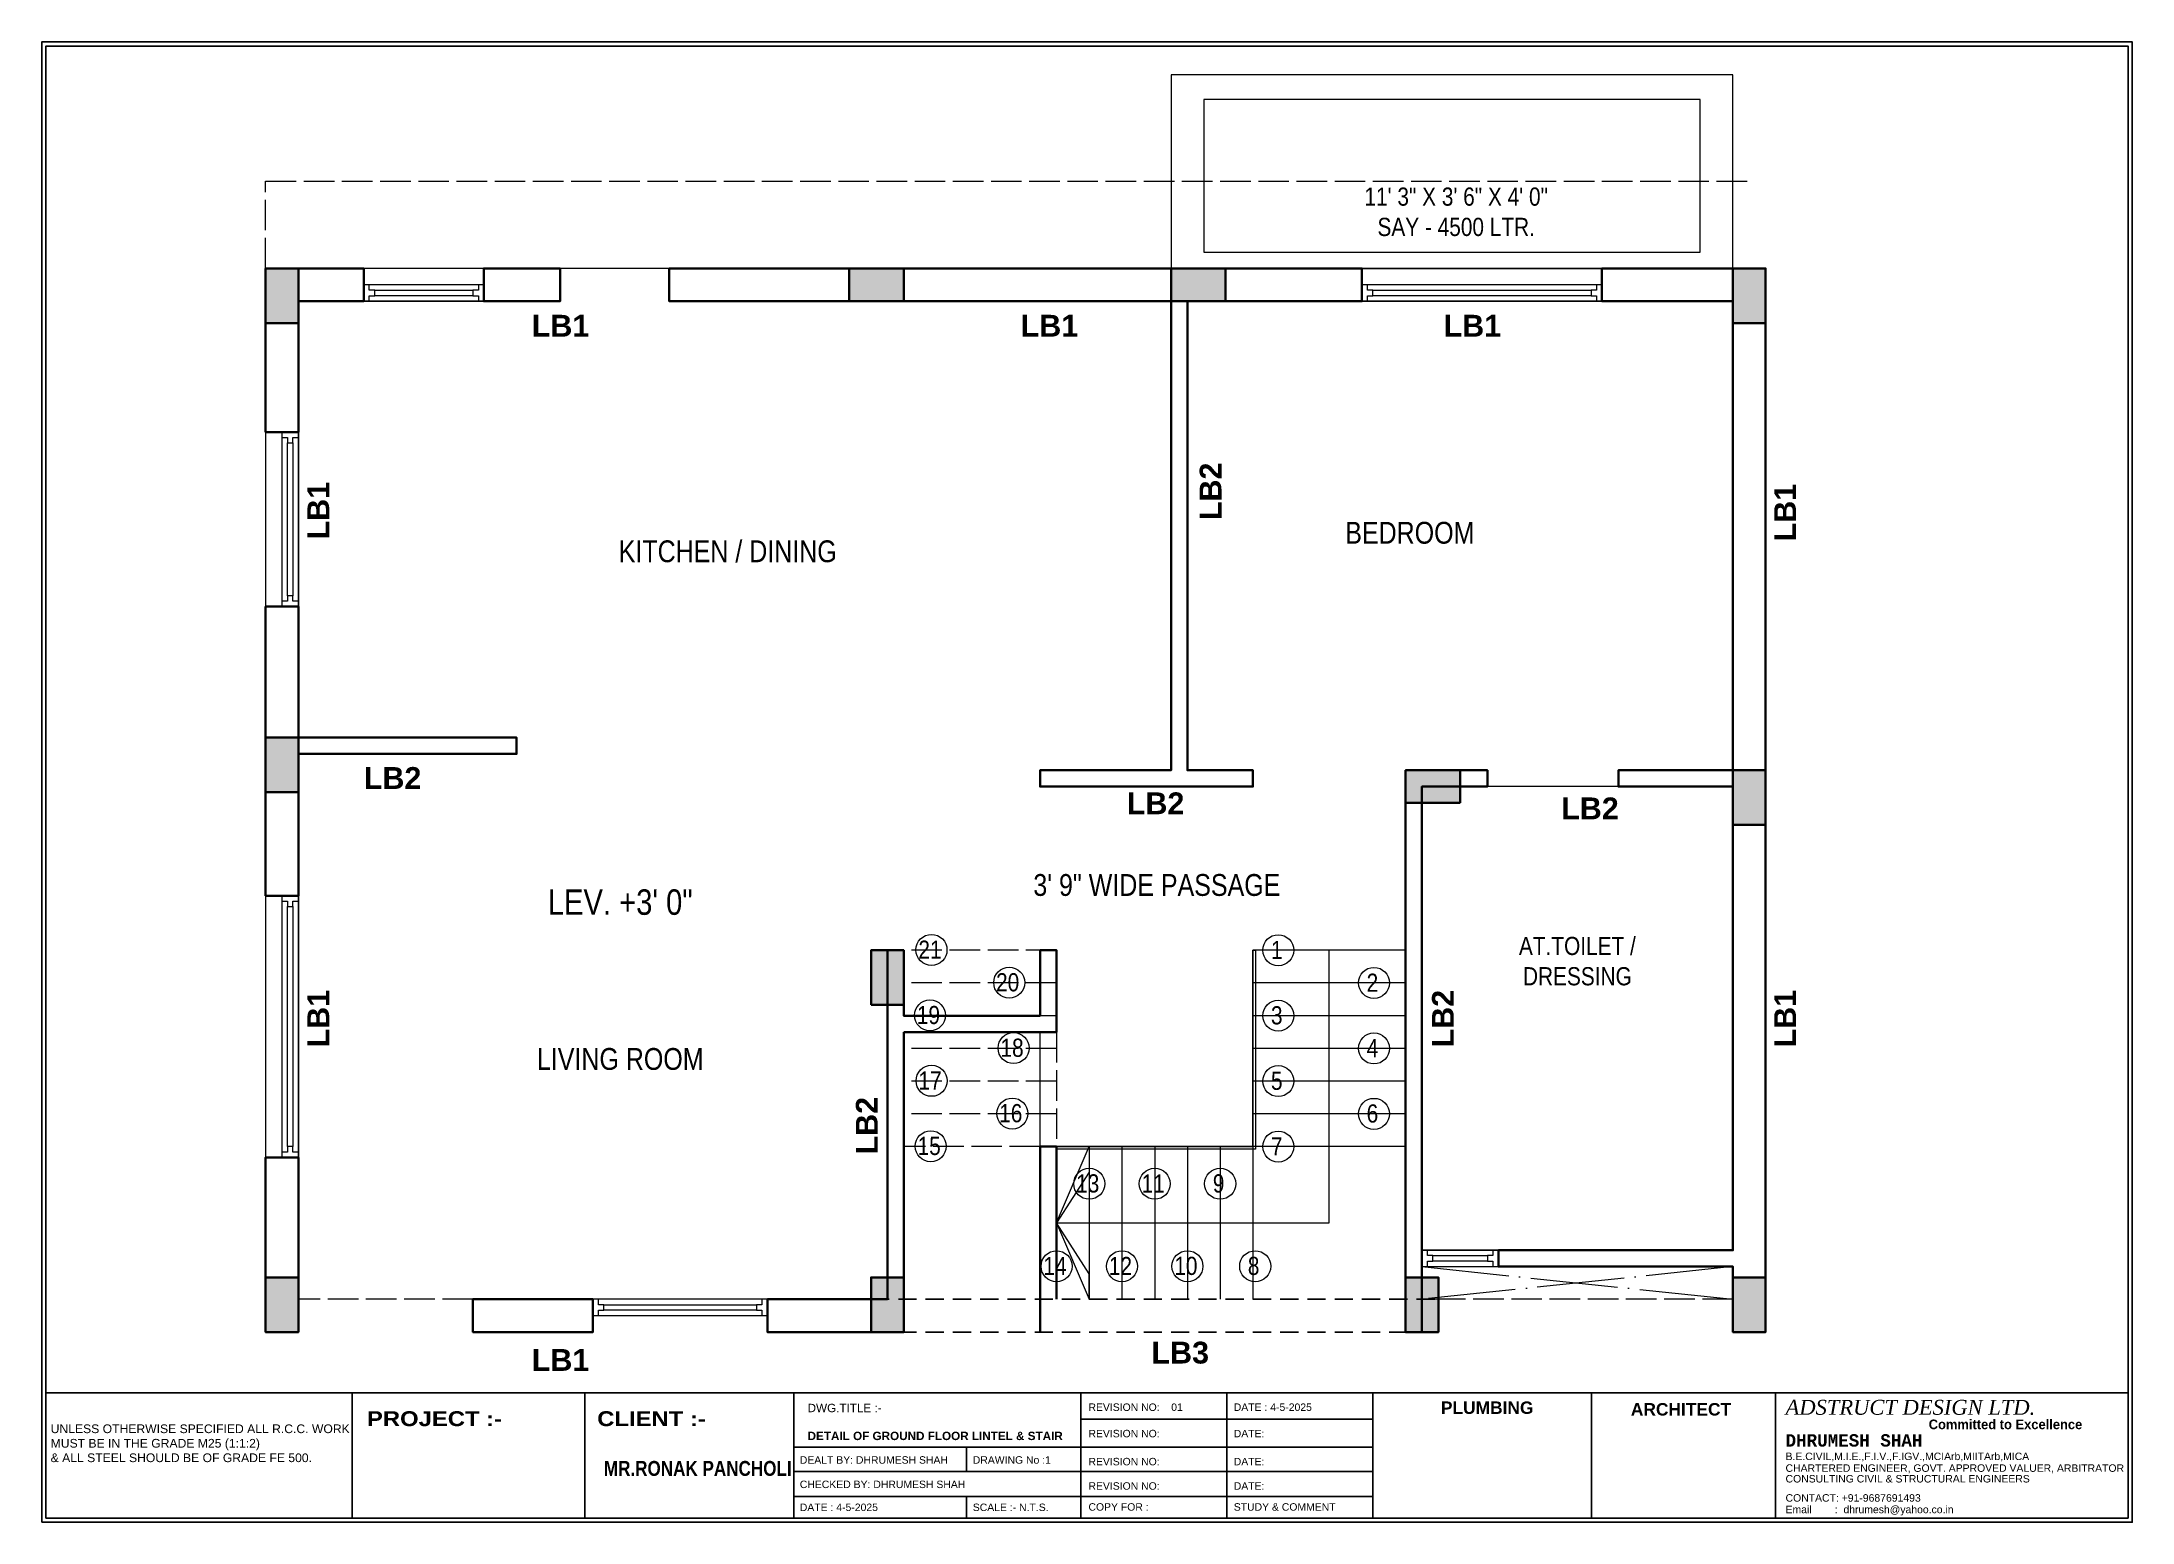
# Model space of a CAD drawing. Header units: millimetres. Extents: x 56222 to 120458, y -162468 to -121287.
# Drawn here: x 117429 to 118004, y -160229 to -159822 of the extents above; entities that cross this region are included whole.
import ezdxf

# ---------------------------------------------------------------- set-up
doc = ezdxf.new("R2010")
doc.units = ezdxf.units.MM
doc.header["$MEASUREMENT"] = 0
for name, pattern in [('ACAD_ISO02W100', [15, 12, -3]), ('ACAD_ISO04W100', [30, 24, -3, 0, -3]), ('HIDDEN', [0.375, 0.25, -0.125])]:
    doc.linetypes.add(name, pattern=pattern)
doc.layers.add('0 @ 1', color=7, linetype='Continuous')
doc.layers.add('GROUND FLOOR  ( Text )', color=251, linetype='Continuous')
for name, color, linetype, lineweight in [('BEAM', 160, 'HIDDEN', 25), ('COLUMN', 1, 'Continuous', 30), ('COLUMN no', 7, 'Continuous', 20), ('FIRST FLOOR', 7, 'Continuous', 9), ('footing', 160, 'Continuous', 25), ('GROUND FLOOR', 7, 'Continuous', 9), ('GROUND FLOOR  ( PLINE )', 251, 'Continuous', 30), ('GROUND FLOOR ( DW_RAIL )', 7, 'Continuous', 9), ('GROUND FLOOR ( STAIR )', 45, 'Continuous', 9)]:
    doc.layers.add(name, color=color, linetype=linetype, lineweight=lineweight)
doc.styles.add('arial', font='GOTHIC.TTF')
doc.styles.add("Cn_BT_0'-0", font='swissc.ttf')
doc.styles.add('style2', font='arial.ttf', dxfattribs={"height": 6})

msp = doc.modelspace()

# ---------------------------------------------------------------- texts
at = {"layer": 'COLUMN no', "char_height": 6, "width": 103.943965, "attachment_point": 5, "style": 'arial'}
for s, insert in [('{\\fArial|b1|i0|c0|p34;\\C7;LB1}', (117571.79008, -159900.28428)), ('{\\fArial|b1|i0|c0|p34;\\C7;LB1}', (117706.23199, -159900.28428)), ('{\\fArial|b1|i0|c0|p34;\\C7;LB1}', (117822.52574, -159900.28428)), ('{\\fArial|b1|i0|c0|p34;\\C7;LB2}', (117525.59859, -160024.6708)), ('{\\fArial|b1|i0|c0|p34;\\C7;LB2}', (117735.42396, -160031.63105)), ('{\\fArial|b1|i0|c0|p34;\\C7;LB2}', (117854.87319, -160033.02173)), ('{\\fArial|b1|i0|c0|p34;\\C7;LB1}', (117571.79008, -160184.71971)), ('{\\fArial|b1|i0|c0|p34;\\C7;LB3}', (117742.19584, -160182.74123))]:
    msp.add_mtext(s, dxfattribs=dict(at, insert=insert))
at = {"layer": 'COLUMN no', "char_height": 6, "width": 103.943965, "attachment_point": 5, "rotation": 90, "style": 'arial'}
for s, insert in [('{\\fArial|b1|i0|c0|p34;\\C7;LB2}', (117750.55152, -159945.83717)), ('{\\fArial|b1|i0|c0|p34;\\C7;LB1}', (117505.17941, -159951.15285)), ('{\\fArial|b1|i0|c0|p34;\\C7;LB1}', (117908.54186, -159951.67627)), ('{\\fArial|b1|i0|c0|p34;\\C7;LB1}', (117505.17941, -160090.85937)), ('{\\fArial|b1|i0|c0|p34;\\C7;LB2}', (117814.43728, -160090.85937)), ('{\\fArial|b1|i0|c0|p34;\\C7;LB1}', (117908.54186, -160090.85937)), ('{\\fArial|b1|i0|c0|p34;\\C7;LB2}', (117656.00573, -160120.29681))]:
    msp.add_mtext(s, dxfattribs=dict(at, insert=insert))
at = {"layer": 'GROUND FLOOR  ( Text )', "color": 1, "attachment_point": 5, "style": "Cn_BT_0'-0"}
for s, insert, char_height in [('11\' 3" X 3\' 6" X 4\' 0"\\PSAY - 4500 LTR. ', (117818.09176, -159868.9716), 5), ('LEV. +3\' 0"', (117588.20663, -160058.84246), 7)]:
    msp.add_mtext(s, dxfattribs=dict(at, insert=insert, char_height=char_height))
at = {"layer": 'GROUND FLOOR  ( Text )', "attachment_point": 5, "style": "Cn_BT_0'-0"}
for s, insert, char_height in [('KITCHEN / DINING', (117617.7635, -159962.35931), 6), ('BEDROOM', (117805.34233, -159957.26297), 6), ('3\' 9" WIDE PASSAGE', (117735.77148, -160054.13034), 6), ('AT.TOILET /\\PDRESSING', (117851.41912, -160075.05291), 5), ('21', (117673.37278, -160071.88133), 5), ('1', (117768.74273, -160071.96861), 5), ('20', (117694.74138, -160080.88133), 5), ('2', (117795.05474, -160080.96861), 5), ('19', (117672.96249, -160089.88133), 5), ('3', (117768.74273, -160089.96861), 5), ('18', (117695.95499, -160098.88133), 5), ('4', (117795.05474, -160098.96861), 5), ('LIVING ROOM', (117588.20663, -160101.97365), 6), ('17', (117673.40684, -160107.88133), 5), ('5', (117768.74273, -160107.96861), 5), ('16', (117695.59669, -160116.88133), 5), ('6', (117795.05474, -160116.96861), 5), ('15', (117673.15811, -160125.88133), 5), ('7', (117768.74273, -160125.96861), 5), ('13', (117716.7579, -160136.19864), 5), ('11', (117734.7579, -160136.19864), 5), ('9', (117752.7579, -160136.19864), 5), ('14', (117707.7579, -160158.87607), 5), ('12', (117725.7579, -160158.87607), 5), ('10', (117743.7579, -160158.87607), 5), ('8', (117762.38707, -160158.87607), 5)]:
    msp.add_mtext(s, dxfattribs=dict(at, insert=insert, char_height=char_height))

# ---------------------------------------------------------------- blocks, each defined once
blk = doc.blocks.new('A$Cfb52c977')
for p, q in [((2.3, 71.6), (1154.3, 71.6)), ((171.8, 71.6), (171.8, 2.3)), ((300.5, 71.6), (300.5, 2.3)), ((416, 2.3), (416, 71.6)), ((416, 2.3), (416, 71.6)), ((574.8, 2.3), (574.8, 71.6)), ((655.6, 71.6), (655.6, 2.3)), ((736.4, 2.3), (736.4, 71.6)), ((857.4, 2.3), (857.4, 71.6)), ((959.2, 71.6), (959.2, 2.3)), ((416, 2.3), (416, 62.1)), ((416, 2.3), (416, 62.1)), ((574.8, 57), (736.4, 57)), ((736.4, 41.5), (416, 41.5)), ((511.6, 41.5), (511.6, 28)), ((736.4, 28), (416, 28)), ((736.4, 14.2), (416, 14.2)), ((511.6, 14.2), (511.6, 2.3))]:
    blk.add_line(p, q)
for points in [[(0, 0), (1156.6, 0), (1156.6, 819.1), (0, 819.1)], [(2.3, 2.3), (1154.3, 2.3), (1154.3, 816.8), (2.3, 816.8)]]:
    blk.add_lwpolyline(points, close=True)
at = {"attachment_point": 1, "style": 'style2'}
for s, insert, char_height, width in [('{\\fArial Black|b0|i0|c0|p34;\\C7;PROJECT :- }', (179.9, 61.4), 8.25, 378.755), ('{\\fArial Black|b0|i0|c0|p34;\\C7;CLIENT :-\\P\\P \\fSwis721 Cn BT|b1|i0|c0|p34;\\C5;MR.RONAK PANCHOLI}', (307.3, 61.4), 8.25, 378.755), ('{\\fArial CE|b0|i0|c0|p34;\\C7;DWG.TITLE :-\\P\\P\\fArial CE|b1|i0|c0|p34;DETAIL OF GROUND FLOOR LINTEL & STAIR }', (423.7, 65.5), 4.63, 241.863)]:
    blk.add_mtext(s, dxfattribs=dict(at, insert=insert, char_height=char_height, width=width))
for s, width, gutter_width, insert, char_height in [('\\pi-16.49954,l16.49954,t16.49954;{\\fArial CE|b0|i0|c0|p34;REVISION NO:    01}', 63.16, 12.6, (579.1, 65.7), 4.125), ('\\pi-16.49954,l16.49954,t16.49954;{\\fArial CE|b0|i0|c0|p34;DATE : 4-5-2025}', 63.16, 12.6, (659.5, 65.7), 4.125), ('{\\fArial CE|b1|i0|c0|p34;PLUMBING}', 67.863, 13.5, (774.1, 66.8), 6.875), ('{\\fArial CE|b1|i0|c0|p34;ARCHITECT}', 67.863, 13.5, (879.2, 65.9), 6.875), ('{\\fDutch801 XBd BT|b0|i1|c0|p18;ADSTRUCT DESIGN LTD.}', 228.171, 13.5, (964.8, 67.7), 8.25), ('\\A1;{\\fArial CE|b0|i0|c0|p34;UNLESS OTHERWISE SPECIFIED ALL R.C.C. WORK MUST BE IN THE GRADE M25 (1:1\\H1.00002x;:2)\\P& ALL STEEL SHOULD BE OF GRADE FE 500.}', 178.654, 13.5, (4.9, 54.1), 4.8124), ('\\pi-16.49954,l16.49954,t16.49954;{\\fArial CE|b0|i0|c0|p34;REVISION NO: }', 63.16, 12.6, (579.1, 51.1), 4.125), ('\\pi-16.49954,l16.49954,t16.49954;{\\fArial CE|b0|i0|c0|p34;DATE:}', 63.16, 12.6, (659.5, 51.1), 4.125), ('{\\fLucida Console|b1|i0|c0|p49;DHRUMESH SHAH}', 130.359, 13.5, (964.8, 48.7), 6.875), ('{\\fScript MT Bold|b0|i0|c0|p66;Committed to Excellence}', 116.221, 13.5, (1044, 56.8), 5.342), ('{\\fArial CE|b0|i0|c0|p34;DEALT BY: DHRUMESH SHAH}', 92.865, 13.5, (419.4, 36.5), 4.125), ('{\\fArial CE|b0|i0|c0|p34;DRAWING No :1}', 67.863, 13.5, (515.1, 36.5), 4.125), ('\\pi-16.49954,l16.49954,t16.49954;{\\fArial CE|b0|i0|c0|p34;REVISION NO: }', 63.16, 12.6, (579.1, 35.6), 4.125), ('\\pi-16.49954,l16.49954,t16.49954;{\\fArial CE|b0|i0|c0|p34;DATE:}', 63.16, 12.6, (659.5, 35.6), 4.125), ('{\\fArial CE|b0|i0|c0|p34;CHECKED BY: DHRUMESH SHAH}', 121.932, 13.5, (419.4, 23), 4.125), ('\\pi-16.49954,l16.49954,t16.49954;{\\fArial CE|b0|i0|c0|p34;REVISION NO: }', 63.16, 12.6, (579.1, 22.1), 4.125), ('\\pi-16.49954,l16.49954,t16.49954;{\\fArial CE|b0|i0|c0|p34;DATE:}', 63.16, 12.6, (659.5, 22.1), 4.125), ('\\pi-16.49954,l16.49954,t16.49954;{\\fArial CE|b0|i0|c0|p34;DATE : 4-5-2025}', 67.863, 13.5, (419.4, 10.3), 4.125), ('{\\fArial CE|b0|i0|c0|p34;SCALE :- N.T.S.}', 67.863, 13.5, (515.1, 10.3), 4.125), ('\\pi-16.49954,l16.49954,t16.49954;{\\fArial CE|b0|i0|c0|p34;COPY FOR :}', 63.16, 12.6, (579.1, 10.5), 4.125), ('\\pi-16.49954,l16.49954,t16.49954;{\\fArial CE|b0|i0|c0|p34;STUDY & COMMENT}', 63.16, 12.6, (659.5, 10.5), 4.125)]:
    blk.add_mtext_dynamic_manual_height_columns(s, width=width, gutter_width=gutter_width, heights=[0], dxfattribs=dict(at, insert=insert, char_height=char_height))
at = {"layer": '0 @ 1', "char_height": 4.125, "attachment_point": 1, "style": 'style2'}
for s, width, insert in [('{\\fArial CE|b0|i0|c0|p34;B.E.CIVIL,M.I.E.,F.I.V.,F.IGV.,MCIArb,MIITArb,MICA}', 101.209, (964.8, 38.5)), ('{\\fArial CE|b0|i0|c0|p34;CHARTERED ENGINEER, GOVT. APPROVED VALUER, ARBITRATOR}', 233.021, (964.8, 32)), ('{\\fArial CE|b0|i0|c0|p34;CONSULTING CIVIL & STRUCTURAL ENGINEERS}', 228.867, (964.8, 26.1)), ('{\\fArial CE|b0|i0|c0|p34;CONTACT: +91-9687691493}', 131.124, (964.8, 15.5)), ('{\\fArial CE|b0|i0|c0|p34;Email        :  dhrumesh@yahoo.co.in}', 131.124, (964.8, 9.1))]:
    blk.add_mtext_dynamic_manual_height_columns(s, width=width, gutter_width=13.5, heights=[0], dxfattribs=dict(at, insert=insert))

# ---------------------------------------------------------------- hatches: boundary and pattern name
at = {"layer": 'COLUMN'}
h = msp.add_hatch(color=256, dxfattribs=at)
h.dxf.hatch_style = 1
h.paths.add_polyline_path([(117490.68184, -159899.53143), (117499.68184, -159899.53143), (117499.68184, -159884.53143), (117490.68184, -159884.53143)])
h = msp.add_hatch(color=256, dxfattribs=at)
h.dxf.hatch_style = 1
h.paths.add_polyline_path([(117666.18184, -159893.53143), (117666.18184, -159884.53143), (117651.18184, -159884.53143), (117651.18184, -159893.53143)])
h = msp.add_hatch(color=256, dxfattribs=at)
h.dxf.hatch_style = 1
h.paths.add_polyline_path([(117754.68184, -159893.53143), (117754.68184, -159884.53143), (117739.68184, -159884.53143), (117739.68184, -159893.53143)])
h = msp.add_hatch(color=256, dxfattribs=at)
h.dxf.hatch_style = 1
h.paths.add_polyline_path([(117894.18184, -159899.53143), (117903.18184, -159899.53143), (117903.18184, -159884.53143), (117894.18184, -159884.53143)])
h = msp.add_hatch(color=256, dxfattribs=at)
h.dxf.hatch_style = 1
h.paths.add_polyline_path([(117490.68184, -160028.53143), (117499.68184, -160028.53143), (117499.68184, -160013.53143), (117490.68184, -160013.53143)])
h = msp.add_hatch(color=256, dxfattribs=at)
h.dxf.hatch_style = 1
h.paths.add_polyline_path([(117819.18184, -160031.53143), (117819.18184, -160022.53143), (117804.18184, -160022.53143), (117804.18184, -160031.53143)])
h = msp.add_hatch(color=256, dxfattribs=at)
h.dxf.hatch_style = 1
h.paths.add_polyline_path([(117894.18184, -160037.53143), (117903.18184, -160037.53143), (117903.18184, -160022.53143), (117894.18184, -160022.53143)])
h = msp.add_hatch(color=256, dxfattribs=at)
h.dxf.hatch_style = 1
h.paths.add_polyline_path([(117657.18184, -160087.03143), (117666.18184, -160087.03143), (117666.18184, -160072.03143), (117657.18184, -160072.03143)])
h = msp.add_hatch(color=256, dxfattribs=at)
h.dxf.hatch_style = 1
h.paths.add_polyline_path([(117490.68184, -160177.03143), (117499.68184, -160177.03143), (117499.68184, -160162.03143), (117490.68184, -160162.03143)])
h = msp.add_hatch(color=256, dxfattribs=at)
h.dxf.hatch_style = 1
h.paths.add_polyline_path([(117657.18184, -160177.03143), (117666.18184, -160177.03143), (117666.18184, -160162.03143), (117657.18184, -160162.03143)])
h = msp.add_hatch(color=256, dxfattribs=at)
h.dxf.hatch_style = 1
h.paths.add_polyline_path([(117804.18184, -160177.03143), (117813.18184, -160177.03143), (117813.18184, -160162.03143), (117804.18184, -160162.03143)])
h = msp.add_hatch(color=256, dxfattribs=at)
h.dxf.hatch_style = 1
h.paths.add_polyline_path([(117894.18184, -160177.03143), (117903.18184, -160177.03143), (117903.18184, -160162.03143), (117894.18184, -160162.03143)])

# ---------------------------------------------------------------- linework, layer by layer
at = {"layer": 'BEAM', "ltscale": 20}
for p, q in [((117657.18184, -160168.03143), (117813.18184, -160168.03143)), ((117657.18184, -160177.03143), (117813.18184, -160177.03143))]:
    msp.add_line(p, q, dxfattribs=at)
at = {"layer": 'COLUMN'}
for points in [[(117490.68184, -159899.53143), (117499.68184, -159899.53143), (117499.68184, -159884.53143), (117490.68184, -159884.53143)], [(117666.18184, -159893.53143), (117666.18184, -159884.53143), (117651.18184, -159884.53143), (117651.18184, -159893.53143)], [(117754.68184, -159893.53143), (117754.68184, -159884.53143), (117739.68184, -159884.53143), (117739.68184, -159893.53143)], [(117894.18184, -159899.53143), (117903.18184, -159899.53143), (117903.18184, -159884.53143), (117894.18184, -159884.53143)], [(117490.68184, -160028.53143), (117499.68184, -160028.53143), (117499.68184, -160013.53143), (117490.68184, -160013.53143)], [(117819.18184, -160031.53143), (117819.18184, -160022.53143), (117804.18184, -160022.53143), (117804.18184, -160031.53143)], [(117894.18184, -160037.53143), (117903.18184, -160037.53143), (117903.18184, -160022.53143), (117894.18184, -160022.53143)], [(117657.18184, -160087.03143), (117666.18184, -160087.03143), (117666.18184, -160072.03143), (117657.18184, -160072.03143)], [(117490.68184, -160177.03143), (117499.68184, -160177.03143), (117499.68184, -160162.03143), (117490.68184, -160162.03143)], [(117657.18184, -160177.03143), (117666.18184, -160177.03143), (117666.18184, -160162.03143), (117657.18184, -160162.03143)], [(117804.18184, -160177.03143), (117813.18184, -160177.03143), (117813.18184, -160162.03143), (117804.18184, -160162.03143)], [(117894.18184, -160177.03143), (117903.18184, -160177.03143), (117903.18184, -160162.03143), (117894.18184, -160162.03143)]]:
    msp.add_lwpolyline(points, close=True, dxfattribs=at)
at = {"layer": 'FIRST FLOOR', "color": 1}
for points in [[(117894.18184, -159831.28143), (117739.68184, -159831.28143), (117739.68184, -159884.53143), (117894.18184, -159884.53143)], [(117885.18184, -159838.03143), (117748.68184, -159838.03143), (117748.68184, -159880.03143), (117885.18184, -159880.03143)]]:
    msp.add_lwpolyline(points, close=True, dxfattribs=at)
at = {"layer": 'GROUND FLOOR', "linetype": 'ACAD_ISO02W100', "ltscale": 0.7}
for p, q in [((117490.68184, -159884.53143), (117490.68184, -159860.53143)), ((117547.68184, -160168.03143), (117499.68184, -160168.03143)), ((117894.18184, -160168.03143), (117808.68184, -160168.03143))]:
    msp.add_line(p, q, dxfattribs=at)
at = {"layer": 'GROUND FLOOR'}
for p, q in [((117490.68184, -159884.53143), (117490.68184, -160177.03143)), ((117903.18184, -159884.53143), (117490.68184, -159884.53143)), ((117517.68184, -159884.53143), (117517.68184, -159893.53143)), ((117550.68184, -159884.53143), (117550.68184, -159893.53143)), ((117571.68184, -159884.53143), (117571.68184, -159893.53143)), ((117601.68184, -159884.53143), (117601.68184, -159893.53143)), ((117792.18184, -159884.53143), (117792.18184, -159893.53143)), ((117858.18184, -159884.53143), (117858.18184, -159893.53143)), ((117499.68184, -159893.53143), (117499.68184, -160013.53143)), ((117571.68184, -159893.53143), (117499.68184, -159893.53143)), ((117739.68184, -159893.53143), (117601.68184, -159893.53143)), ((117739.68184, -159893.53143), (117739.68184, -160022.53143)), ((117894.18184, -159893.53143), (117744.18184, -159893.53143)), ((117744.18184, -159893.53143), (117744.18184, -160022.53143)), ((117894.18184, -159893.53143), (117894.18184, -160022.53143)), ((117499.68184, -159929.53143), (117490.68184, -159929.53143)), ((117499.68184, -159977.53143), (117490.68184, -159977.53143)), ((117559.68184, -160013.53143), (117499.68184, -160013.53143)), ((117559.68184, -160013.53143), (117559.68184, -160018.03143)), ((117499.68184, -160018.03143), (117499.68184, -160177.03143)), ((117559.68184, -160018.03143), (117499.68184, -160018.03143)), ((117739.68184, -160022.53143), (117703.68184, -160022.53143)), ((117703.68184, -160027.03143), (117703.68184, -160022.53143)), ((117762.18184, -160027.03143), (117703.68184, -160027.03143)), ((117744.18184, -160022.53143), (117762.18184, -160022.53143)), ((117762.18184, -160022.53143), (117762.18184, -160027.03143)), ((117804.18184, -160022.53143), (117804.18184, -160177.03143)), ((117826.68184, -160022.53143), (117804.18184, -160022.53143)), ((117808.68184, -160027.03143), (117808.68184, -160177.03143)), ((117894.18184, -160027.03143), (117808.68184, -160027.03143)), ((117826.68184, -160022.53143), (117826.68184, -160027.03143)), ((117894.18184, -160022.53143), (117862.68184, -160022.53143)), ((117862.68184, -160022.53143), (117862.68184, -160027.03143)), ((117894.18184, -160027.03143), (117894.18184, -160154.53143)), ((117499.68184, -160057.03143), (117490.68184, -160057.03143)), ((117703.68184, -160090.03143), (117703.68184, -160072.03143)), ((117708.18184, -160094.53143), (117708.18184, -160072.03143)), ((117703.68184, -160177.03143), (117703.68184, -160094.53143)), ((117499.68184, -160129.03143), (117490.68184, -160129.03143)), ((117708.18184, -160168.03143), (117708.18184, -160126.03143)), ((117808.68184, -160154.53143), (117894.18184, -160154.53143)), ((117829.68184, -160154.53143), (117829.68184, -160159.03143)), ((117808.68184, -160159.03143), (117894.18184, -160159.03143)), ((117894.18184, -160159.03143), (117894.18184, -160177.03143)), ((117661.68184, -160168.03143), (117547.68184, -160168.03143)), ((117547.68184, -160168.03143), (117547.68184, -160177.03143)), ((117580.68184, -160177.03143), (117580.68184, -160168.03143)), ((117628.68184, -160177.03143), (117628.68184, -160168.03143))]:
    msp.add_line(p, q, dxfattribs=at)
at = {"layer": 'GROUND FLOOR', "color": 5}
msp.add_line((117708.18184, -160094.53143), (117666.18184, -160094.53143), dxfattribs=at)
at = {"layer": 'GROUND FLOOR', "color": 1, "linetype": 'ACAD_ISO04W100'}
for p, q in [((117808.68184, -160159.03143), (117894.18184, -160168.03143)), ((117894.18184, -160159.03143), (117808.68184, -160168.03143))]:
    msp.add_line(p, q, dxfattribs=at)
at = {"layer": 'GROUND FLOOR', "linetype": 'ACAD_ISO02W100', "ltscale": 0.7}
msp.add_lwpolyline([(117490.68184, -159860.53143), (117898.68184, -159860.53143)], dxfattribs=at)
at = {"layer": 'GROUND FLOOR'}
msp.add_lwpolyline([(117762.18184, -160072.03143), (117762.18184, -160126.03143), (117708.18184, -160126.03143)], dxfattribs=at)
at = {"layer": 'GROUND FLOOR  ( PLINE )'}
for p, q in [((117708.18184, -160126.03143), (117703.68184, -160126.03143)), ((117703.68184, -160126.03143), (117703.68184, -160177.03143)), ((117708.18184, -160168.03143), (117708.18184, -160126.03143))]:
    msp.add_line(p, q, dxfattribs=at)
for points in [[(117517.68184, -159884.53143), (117490.68184, -159884.53143), (117490.68184, -159929.53143), (117499.68184, -159929.53143), (117499.68184, -159893.53143), (117517.68184, -159893.53143)], [(117571.68184, -159884.53143), (117550.68184, -159884.53143), (117550.68184, -159893.53143), (117571.68184, -159893.53143)], [(117601.68184, -159884.53143), (117792.18184, -159884.53143), (117792.18184, -159893.53143), (117744.18184, -159893.53143), (117744.18184, -160022.53143), (117762.18184, -160022.53143), (117762.18184, -160027.03143), (117703.68184, -160027.03143), (117703.68184, -160022.53143), (117739.68184, -160022.53143), (117739.68184, -159893.53143), (117601.68184, -159893.53143)], [(117903.18184, -159884.53143), (117858.18184, -159884.53143), (117858.18184, -159893.53143), (117894.18184, -159893.53143), (117894.18184, -160022.53143), (117862.68184, -160022.53143), (117862.68184, -160027.03143), (117894.18184, -160027.03143), (117894.18184, -160154.53143), (117829.68184, -160154.53143), (117829.68184, -160159.03143), (117894.18184, -160159.03143), (117894.18184, -160177.03143), (117903.18184, -160177.03143)], [(117499.68184, -160018.03143), (117559.68184, -160018.03143), (117559.68184, -160013.53143), (117499.68184, -160013.53143), (117499.68184, -159977.53143), (117490.68184, -159977.53143), (117490.68184, -160057.03143), (117499.68184, -160057.03143)], [(117804.18184, -160022.53143), (117826.68184, -160022.53143), (117826.68184, -160027.03143), (117808.68184, -160027.03143), (117808.68184, -160177.03143), (117804.18184, -160177.03143)], [(117666.18184, -160094.53143), (117708.18184, -160094.53143), (117708.18184, -160072.03143), (117703.68184, -160072.03143), (117703.68184, -160090.03143), (117666.18184, -160090.03143), (117666.18184, -160072.03143), (117661.68184, -160072.03143), (117661.68184, -160168.03143), (117628.68184, -160168.03143), (117628.68184, -160177.03143), (117666.18184, -160177.03143)], [(117499.68184, -160129.03143), (117490.68184, -160129.03143), (117490.68184, -160177.03143), (117499.68184, -160177.03143)], [(117580.68184, -160168.03143), (117547.68184, -160168.03143), (117547.68184, -160177.03143), (117580.68184, -160177.03143)]]:
    msp.add_lwpolyline(points, close=True, dxfattribs=at)
at = {"layer": 'GROUND FLOOR ( DW_RAIL )'}
for points in [[(117550.68184, -159889.03143), (117549.18184, -159889.03143), (117549.18184, -159890.53143), (117547.68184, -159890.53143), (117547.68184, -159892.03143), (117520.68184, -159892.03143), (117520.68184, -159890.53143), (117519.18184, -159890.53143), (117519.18184, -159889.03143), (117517.68184, -159889.03143), (117517.68184, -159893.53143), (117519.18184, -159893.53143), (117519.18184, -159892.03143), (117520.68184, -159892.03143), (117520.68184, -159890.53143), (117547.68184, -159890.53143), (117547.68184, -159892.03143), (117549.18184, -159892.03143), (117549.18184, -159893.53143), (117550.68184, -159893.53143), (117550.68184, -159889.03143), (117517.68184, -159889.03143), (117517.68184, -159893.53143), (117550.68184, -159893.53143)], [(117858.18184, -159889.03143), (117856.68184, -159889.03143), (117856.68184, -159890.53143), (117855.18184, -159890.53143), (117855.18184, -159892.03143), (117795.18184, -159892.03143), (117795.18184, -159890.53143), (117793.68184, -159890.53143), (117793.68184, -159889.03143), (117792.18184, -159889.03143), (117792.18184, -159893.53143), (117793.68184, -159893.53143), (117793.68184, -159892.03143), (117795.18184, -159892.03143), (117795.18184, -159890.53143), (117855.18184, -159890.53143), (117855.18184, -159892.03143), (117856.68184, -159892.03143), (117856.68184, -159893.53143), (117858.18184, -159893.53143), (117858.18184, -159889.03143), (117792.18184, -159889.03143), (117792.18184, -159893.53143), (117858.18184, -159893.53143)], [(117499.68184, -159977.53143), (117499.68184, -159976.03143), (117498.18184, -159976.03143), (117498.18184, -159974.53143), (117496.68184, -159974.53143), (117496.68184, -159932.53143), (117498.18184, -159932.53143), (117498.18184, -159931.03143), (117499.68184, -159931.03143), (117499.68184, -159929.53143), (117495.18184, -159929.53143), (117495.18184, -159931.03143), (117496.68184, -159931.03143), (117496.68184, -159932.53143), (117498.18184, -159932.53143), (117498.18184, -159974.53143), (117496.68184, -159974.53143), (117496.68184, -159976.03143), (117495.18184, -159976.03143), (117495.18184, -159977.53143), (117499.68184, -159977.53143), (117499.68184, -159929.53143), (117495.18184, -159929.53143), (117495.18184, -159977.53143)], [(117499.68184, -160129.03143), (117499.68184, -160127.53143), (117498.18184, -160127.53143), (117498.18184, -160126.03143), (117496.68184, -160126.03143), (117496.68184, -160060.03143), (117498.18184, -160060.03143), (117498.18184, -160058.53143), (117499.68184, -160058.53143), (117499.68184, -160057.03143), (117495.18184, -160057.03143), (117495.18184, -160058.53143), (117496.68184, -160058.53143), (117496.68184, -160060.03143), (117498.18184, -160060.03143), (117498.18184, -160126.03143), (117496.68184, -160126.03143), (117496.68184, -160127.53143), (117495.18184, -160127.53143), (117495.18184, -160129.03143), (117499.68184, -160129.03143), (117499.68184, -160057.03143), (117495.18184, -160057.03143), (117495.18184, -160129.03143)], [(117829.68184, -160154.53143), (117828.18184, -160154.53143), (117828.18184, -160156.03143), (117826.68184, -160156.03143), (117826.68184, -160157.53143), (117811.68184, -160157.53143), (117811.68184, -160156.03143), (117810.18184, -160156.03143), (117810.18184, -160154.53143), (117808.68184, -160154.53143), (117808.68184, -160159.03143), (117810.18184, -160159.03143), (117810.18184, -160157.53143), (117811.68184, -160157.53143), (117811.68184, -160156.03143), (117826.68184, -160156.03143), (117826.68184, -160157.53143), (117828.18184, -160157.53143), (117828.18184, -160159.03143), (117829.68184, -160159.03143), (117829.68184, -160154.53143), (117808.68184, -160154.53143), (117808.68184, -160159.03143), (117829.68184, -160159.03143)], [(117628.68184, -160168.03143), (117627.18184, -160168.03143), (117627.18184, -160169.53143), (117625.68184, -160169.53143), (117625.68184, -160171.03143), (117583.68184, -160171.03143), (117583.68184, -160169.53143), (117582.18184, -160169.53143), (117582.18184, -160168.03143), (117580.68184, -160168.03143), (117580.68184, -160172.53143), (117582.18184, -160172.53143), (117582.18184, -160171.03143), (117583.68184, -160171.03143), (117583.68184, -160169.53143), (117625.68184, -160169.53143), (117625.68184, -160171.03143), (117627.18184, -160171.03143), (117627.18184, -160172.53143), (117628.68184, -160172.53143), (117628.68184, -160168.03143), (117580.68184, -160168.03143), (117580.68184, -160172.53143), (117628.68184, -160172.53143)]]:
    msp.add_lwpolyline(points, close=True, dxfattribs=at)
at = {"layer": 'GROUND FLOOR ( STAIR )', "color": 5, "linetype": 'ACAD_ISO02W100', "ltscale": 0.7}
for p, q in [((117708.18184, -160072.03143), (117666.18184, -160072.03143)), ((117708.18184, -160081.03143), (117666.18184, -160081.03143)), ((117708.18184, -160090.03143), (117666.18184, -160090.03143)), ((117708.18184, -160094.53143), (117708.18184, -160126.03143)), ((117708.18184, -160099.03143), (117666.18184, -160099.03143)), ((117708.18184, -160108.03143), (117666.18184, -160108.03143)), ((117708.18184, -160117.03143), (117666.18184, -160117.03143)), ((117703.68184, -160126.03143), (117666.18184, -160126.03143))]:
    msp.add_line(p, q, dxfattribs=at)
at = {"layer": 'GROUND FLOOR ( STAIR )'}
for p, q in [((117804.18184, -160072.03143), (117762.18184, -160072.03143)), ((117762.18184, -160072.03143), (117762.18184, -160168.03143)), ((117804.18184, -160081.03143), (117762.18184, -160081.03143)), ((117804.18184, -160090.03143), (117762.18184, -160090.03143)), ((117804.18184, -160099.03143), (117762.18184, -160099.03143)), ((117804.18184, -160108.03143), (117762.18184, -160108.03143)), ((117804.18184, -160117.03143), (117762.18184, -160117.03143)), ((117804.18184, -160126.03143), (117708.18184, -160126.03143)), ((117717.18184, -160126.03143), (117717.18184, -160168.03143)), ((117726.18184, -160126.03143), (117726.18184, -160168.03143)), ((117735.18184, -160126.03143), (117735.18184, -160168.03143)), ((117744.18184, -160126.03143), (117744.18184, -160168.03143)), ((117753.18184, -160126.03143), (117753.18184, -160168.03143))]:
    msp.add_line(p, q, dxfattribs=at)
msp.add_lwpolyline([(117708.18184, -160147.03143), (117717.18184, -160126.03143), (117717.18184, -160133.03143), (117708.18184, -160147.03143), (117717.18184, -160168.03143), (117717.18184, -160161.03143), (117708.18184, -160147.03143), (117783.18184, -160147.03143), (117783.18184, -160072.03143)], dxfattribs=at)
msp.add_lwpolyline([(117708.18184, -160126.03143), (117762.18184, -160126.03143), (117762.18184, -160072.03143), (117762.88184, -160072.03143), (117762.88184, -160126.73143), (117708.18184, -160126.73143)], close=True, dxfattribs=at)
for centre in [(117673.79673, -160071.94415), (117769.16668, -160072.03143), (117695.16533, -160080.94415), (117795.47868, -160081.03143), (117673.38644, -160089.94415), (117769.16668, -160090.03143), (117696.37894, -160098.94415), (117795.47868, -160099.03143), (117673.83079, -160107.94415), (117769.16668, -160108.03143), (117696.02064, -160116.94415), (117795.47868, -160117.03143), (117673.58206, -160125.94415), (117769.16668, -160126.03143), (117717.18184, -160136.26147), (117735.18184, -160136.26147), (117753.18184, -160136.26147), (117708.18184, -160158.9389), (117726.18184, -160158.9389), (117744.18184, -160158.9389), (117762.81102, -160158.9389)]:
    msp.add_circle(centre, 4.26444, dxfattribs=at)

# ---------------------------------------------------------------- block references
at = {"layer": 'footing', "xscale": 0.497028347728565, "yscale": 0.497028347728565, "zscale": 0.497028347728565}
msp.add_blockref('A$Cfb52c977', (117429.13445, -160229.33413), dxfattribs=at)

msp.set_redraw_order([(e.dxf.handle, doc.entitydb.next_handle()) for e in msp.query("TEXT MTEXT ATTDEF DIMENSION ARC_DIMENSION")])  # texts and dimensions are drawn at this point

doc.saveas('drawing.dxf')
